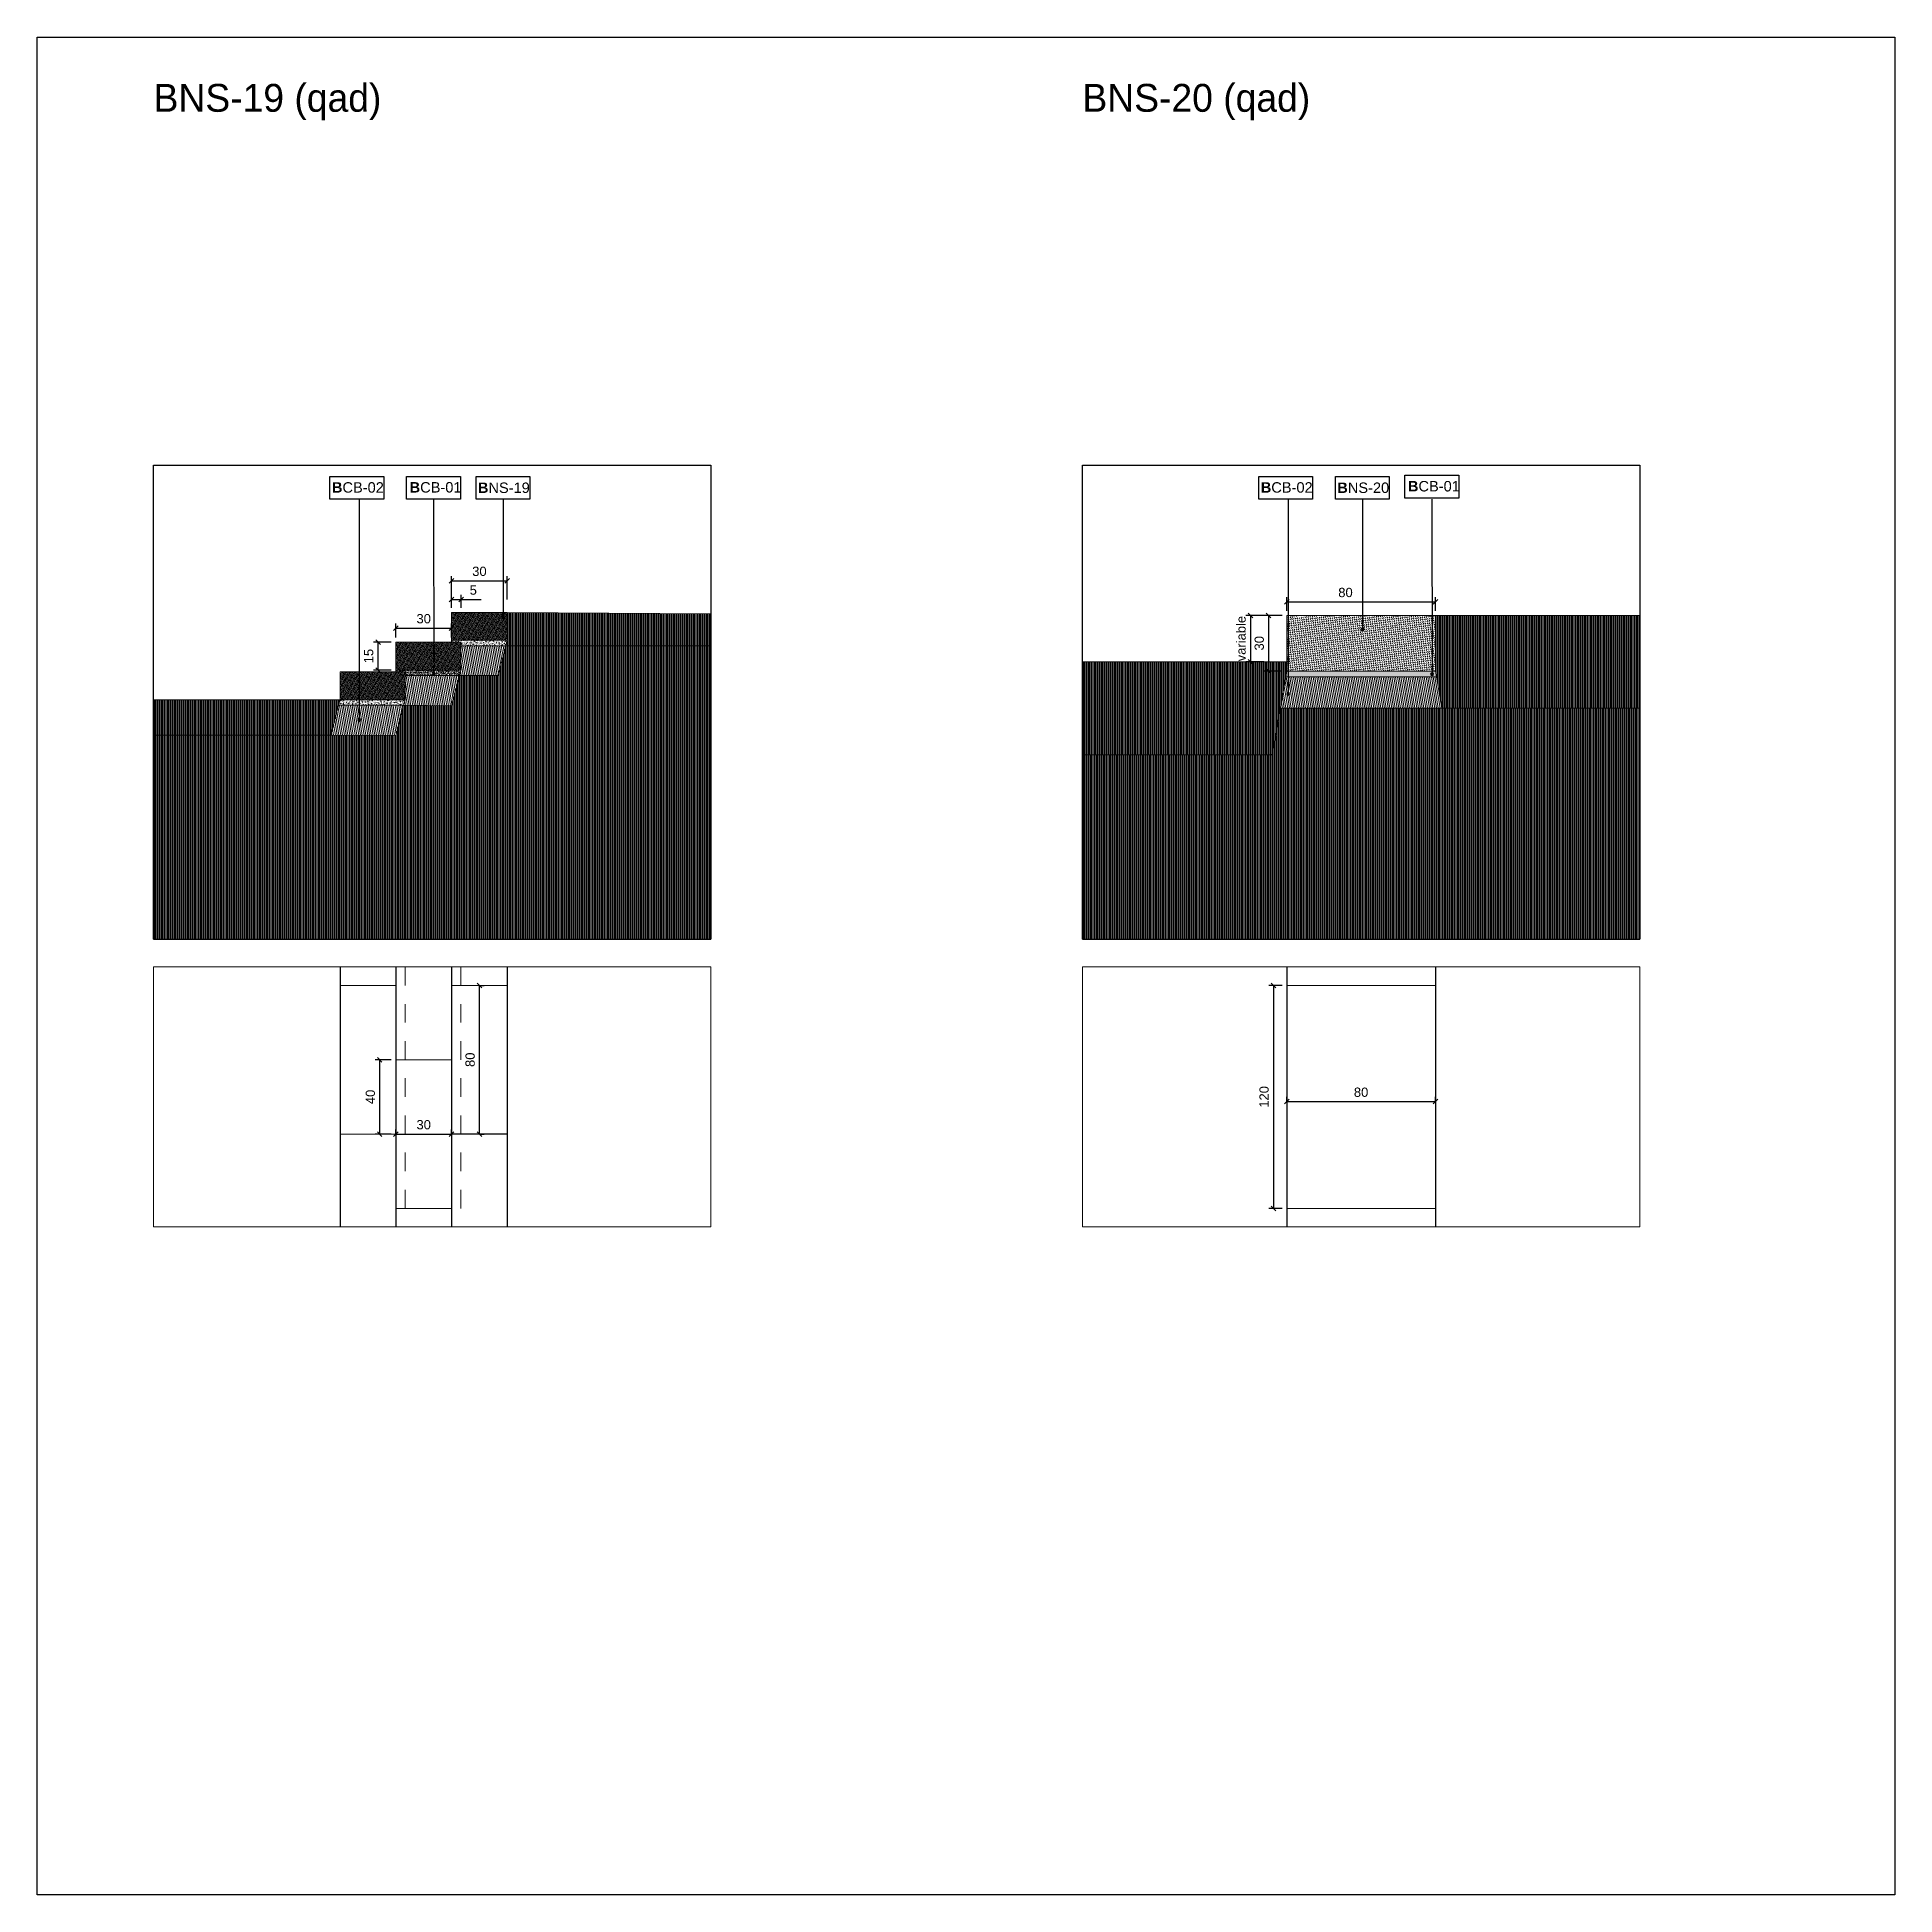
# Model space of a CAD drawing. Header units: metres. Extents: x -325 to 301, y -147 to 149.
# Drawn here: x 240.92 to 250.92, y 33.46 to 43.46 of the extents above; entities that cross this region are included whole.
import ezdxf

# ---------------------------------------------------------------- set-up
doc = ezdxf.new("R2010")
doc.units = ezdxf.units.M
doc.linetypes.add('HIDDEN', pattern=[0.375, 0.25, -0.125])
doc.layers.get('Defpoints').update_dxf_attribs({"lineweight": 13})
doc.layers.add('-aux', color=50, linetype='Continuous', plot=False)
doc.layers.add('02-L-AUX', color=2, linetype='Continuous', plot=False)
doc.layers.add('0-TX-1_25', color=7, linetype='Continuous', true_color=0x3f4f7f)
for name, color, linetype, lineweight, true_color in [('02-L-Joints-Paviment_07_Natural Stone', 7, 'Continuous', 5, 0x998833), ('03-TR-Paviment_01_Compacted Ground', 7, 'Continuous', 5, 0xc5a967), ('03-TR-Paviment_08_Natural Stone Bleachers', 7, 'Continuous', 5, 0xafad9d), ('3-TR tot_u', 7, 'Continuous', 5, 0x787878)]:
    doc.layers.add(name, color=color, linetype=linetype, lineweight=lineweight, true_color=true_color)
for name, color, linetype in [('02-L-Stair-Terraces', 6, 'Continuous'), ('1-SECCIÓ', 1, 'Continuous'), ('A-KEYPLAN_HATCH', 7, 'Continuous'), ('A_TEXT_2', 7, 'Continuous'), ('EIT_0 Llegenda', 7, 'Continuous')]:
    doc.layers.add(name, color=color, linetype=linetype)
for name, color, linetype, lineweight in [('1-CM', 7, 'Continuous', 0), ('2-L-Projecció', 252, 'Continuous', 0), ('2-L-secció', 1, 'Continuous', 0), ('3-TR Formigó', 252, 'Continuous', 0), ('3-TR Seleccionat', 44, 'Continuous', 0)]:
    doc.layers.add(name, color=color, linetype=linetype, lineweight=lineweight)
doc.styles.get("Standard").update_dxf_attribs({"font": 'arial.ttf'})
doc.styles.add('x-llegenda materials$0$ENGRAVERS', font='TT0586M.TTF')
doc.dimstyles.new('ISO-25', dxfattribs={"dimtxt": 0.1, "dimasz": 0.1, "dimexe": 0.1, "dimexo": 0.1, "dimgap": 0.1, "dimtad": 1, "dimdec": 0, "dimlfac": 100, "dimzin": 9, "dimtxsty": 'Standard', "dimblk": 'OBLIQUE', "dimcen": 0.1, "dimadec": 0, "dimazin": 0, "dimtfac": 1, "dimtdec": 0, "dimtmove": 0, "dimatfit": 3, "dimldrblk": 'OBLIQUE', "dimfxl": 1, "dimarcsym": 0})

msp = doc.modelspace()

# ---------------------------------------------------------------- texts
at = {"layer": 'EIT_0 Llegenda', "char_height": 0.15, "width": 19.2101, "attachment_point": 1, "style": 'x-llegenda materials$0$ENGRAVERS'}
for s, insert in [('BNS-19 (qad)', (241.549, 43.205)), ('BNS-20 (qad)', (246.549, 43.205))]:
    msp.add_mtext(s, dxfattribs=dict(at, insert=insert))

# ---------------------------------------------------------------- blocks, each defined once
blk = doc.blocks.new('BNS19')
at = {"layer": 'A-KEYPLAN_HATCH'}
blk.add_lwpolyline([(0, 0.0039), (0.00917, 0.0039), (0.00917, 0), (0, 0)], close=True, dxfattribs=at)
at = {"layer": 'A_TEXT_2', "insert": (0.00031, 0.00286), "char_height": 0.0017812, "attachment_point": 1}
blk.add_mtext_dynamic_manual_height_columns('{\\fArial|b1|i0|c0|p34;B}NS-19', width=0.0103753, gutter_width=0.01069, heights=[0], dxfattribs=at)
blk = doc.blocks.new('BNS_19')
at = {"layer": '03-TR-Paviment_08_Natural Stone Bleachers'}
h = blk.add_hatch(dxfattribs=at)
h.set_pattern_fill('DASH', color=256, scale=0.0011, angle=233, style=0, double=1)
h.set_pattern_definition([(233, (-63.3714576, -52.2879466), (0.00068739555, -0.00489107349), [0.0034925, -0.0034925])])
h.paths.add_polyline_path([(0.3, 0.15), (0.3, 0), (-0.05, 0), (-0.05, 0.15)])
at = {"layer": '1-CM'}
blk.add_lwpolyline([(0.3, 0.15), (-0.05, 0.15), (-0.05, 0), (0.3, 0), (0.3, 0.15)], dxfattribs=at)
blk = doc.blocks.new('_Oblique')
at = {"color": 0, "lineweight": -2}
blk.add_line((-0.5, -0.5), (0.5, 0.5), dxfattribs=at)
blk = doc.blocks.new('*D1481')
at = {"layer": '0-TX-1_25', "color": 0, "lineweight": -2, "transparency": 16777216}
for p, q in [((242.853, 40.225), (242.853, 40.3)), ((243.153, 40.225), (243.153, 40.3)), ((242.853, 40.275), (243.153, 40.275))]:
    blk.add_line(p, q, dxfattribs=at)
at = {"layer": 'Defpoints', "color": 0, "transparency": 16777216}
for p in [(243.153, 40.275), (242.853, 40.2), (243.153, 40.2)]:
    blk.add_point(p, dxfattribs=at)
at = {"layer": '0-TX-1_25', "color": 0, "lineweight": -2, "transparency": 16777216, "xscale": 0.025, "yscale": 0.025, "zscale": 0.025, "rotation": 180}
blk.add_blockref('_Oblique', (242.853, 40.275), dxfattribs=at)
at = {"layer": '0-TX-1_25', "color": 0, "lineweight": -2, "transparency": 16777216, "xscale": 0.025, "yscale": 0.025, "zscale": 0.025}
blk.add_blockref('_Oblique', (243.153, 40.275), dxfattribs=at)
at = {"layer": '0-TX-1_25', "color": 0, "transparency": 16777216, "insert": (243.003, 40.326), "char_height": 0.05, "attachment_point": 5}
blk.add_mtext('30', dxfattribs=at)
blk = doc.blocks.new('*D1482')
at = {"layer": '0-TX-1_25', "color": 0, "lineweight": -2, "transparency": 16777216}
for p, q in [((242.828, 40.2), (242.733, 40.2)), ((242.758, 40.05), (242.758, 40.2)), ((242.828, 40.05), (242.733, 40.05))]:
    blk.add_line(p, q, dxfattribs=at)
at = {"layer": 'Defpoints', "color": 0, "transparency": 16777216}
for p in [(242.758, 40.2), (242.853, 40.2), (242.853, 40.05)]:
    blk.add_point(p, dxfattribs=at)
at = {"layer": '0-TX-1_25', "color": 0, "lineweight": -2, "transparency": 16777216, "xscale": 0.025, "yscale": 0.025, "zscale": 0.025}
for p, rotation in [((242.758, 40.2), 90), ((242.758, 40.05), 270)]:
    blk.add_blockref('_Oblique', p, dxfattribs=dict(at, rotation=rotation))
at = {"layer": '0-TX-1_25', "color": 0, "transparency": 16777216, "insert": (242.707, 40.125), "char_height": 0.05, "attachment_point": 5, "rotation": 90}
blk.add_mtext('15', dxfattribs=at)
blk = doc.blocks.new('hatch keyplan 2')
at = {"layer": 'A-KEYPLAN_HATCH'}
blk.add_lwpolyline([(0, 0.00548), (0.01287, 0.00548), (0.01287, 0), (0, 0)], close=True, dxfattribs=at)
blk = doc.blocks.new('hatch keyplan')
at = {"layer": 'A-KEYPLAN_HATCH'}
blk.add_blockref('hatch keyplan 2', (1.43058, 0.85215), dxfattribs=at)
blk = doc.blocks.new('B-CB01')
at = {"layer": 'A-KEYPLAN_HATCH'}
blk.add_blockref('hatch keyplan', (-1.43058, -0.85215), dxfattribs=at)
at = {"layer": 'A_TEXT_2', "insert": (-0.0008, 0.00411), "char_height": 0.0025, "attachment_point": 1}
blk.add_mtext_dynamic_manual_height_columns('\\pi0.00152;{\\fArial|b1|i0|c0|p34;B}CB-01', width=0.0145619, gutter_width=0.015, heights=[0], dxfattribs=at)
blk = doc.blocks.new('B-CB02')
at = {"layer": 'A-KEYPLAN_HATCH'}
blk.add_blockref('hatch keyplan', (-1.43058, -0.85215), dxfattribs=at)
at = {"layer": 'A_TEXT_2', "insert": (-0.0008, 0.00409), "char_height": 0.0025, "attachment_point": 1}
blk.add_mtext_dynamic_manual_height_columns('\\pi0.00129;{\\fArial|b1|i0|c0|p34;B}CB-02', width=0.0145619, gutter_width=0.015, heights=[0], dxfattribs=at)
blk = doc.blocks.new('POINT')
at = {"layer": '0-TX-1_25'}
h = blk.add_hatch(dxfattribs=at)
h.set_pattern_fill('ANGLE', color=256)
h.set_pattern_definition([(0, (-83.747, -12.726), (0, 6.985), [5.08, -1.905]), (90, (-83.747, -12.726), (-6.985, 4e-16), [5.08, -1.905])])
edge = h.paths.add_edge_path()
edge.add_arc((0, 0), 0.0075, 0, 360)
h = blk.add_hatch(color=256, dxfattribs=at)
h.dxf.hatch_style = 1
edge = h.paths.add_edge_path()
edge.add_arc((0, 0), 0.0075, 0, 360)
blk.add_circle((0, 0), 0.0075, dxfattribs=at)
blk = doc.blocks.new('*D1483')
at = {"layer": '0-TX-1_25', "color": 0, "lineweight": -2, "transparency": 16777216}
for p, q in [((243.153, 40.43), (243.153, 40.555)), ((243.153, 40.53), (243.453, 40.53)), ((243.453, 40.43), (243.453, 40.555))]:
    blk.add_line(p, q, dxfattribs=at)
at = {"layer": 'Defpoints', "color": 0, "transparency": 16777216}
for p in [(243.453, 40.53), (243.153, 40.36), (243.453, 40.36)]:
    blk.add_point(p, dxfattribs=at)
at = {"layer": '0-TX-1_25', "color": 0, "lineweight": -2, "transparency": 16777216, "xscale": 0.025, "yscale": 0.025, "zscale": 0.025, "rotation": 180}
blk.add_blockref('_Oblique', (243.153, 40.53), dxfattribs=at)
at = {"layer": '0-TX-1_25', "color": 0, "lineweight": -2, "transparency": 16777216, "xscale": 0.025, "yscale": 0.025, "zscale": 0.025}
blk.add_blockref('_Oblique', (243.453, 40.53), dxfattribs=at)
at = {"layer": '0-TX-1_25', "color": 0, "transparency": 16777216, "insert": (243.303, 40.581), "char_height": 0.05, "attachment_point": 5}
blk.add_mtext('30', dxfattribs=at)
blk = doc.blocks.new('*D1484')
at = {"layer": '0-TX-1_25', "color": 0, "lineweight": -2, "transparency": 16777216}
for p, q in [((243.153, 40.385), (243.153, 40.455)), ((243.153, 40.43), (243.204, 40.43)), ((243.204, 40.385), (243.204, 40.455)), ((243.204, 40.43), (243.312, 40.43))]:
    blk.add_line(p, q, dxfattribs=at)
at = {"layer": 'Defpoints', "color": 0, "transparency": 16777216}
for p in [(243.204, 40.43), (243.153, 40.36), (243.204, 40.36)]:
    blk.add_point(p, dxfattribs=at)
at = {"layer": '0-TX-1_25', "color": 0, "lineweight": -2, "transparency": 16777216, "xscale": 0.025, "yscale": 0.025, "zscale": 0.025, "rotation": 180}
blk.add_blockref('_Oblique', (243.153, 40.43), dxfattribs=at)
at = {"layer": '0-TX-1_25', "color": 0, "lineweight": -2, "transparency": 16777216, "xscale": 0.025, "yscale": 0.025, "zscale": 0.025}
blk.add_blockref('_Oblique', (243.204, 40.43), dxfattribs=at)
at = {"layer": '0-TX-1_25', "color": 0, "transparency": 16777216, "insert": (243.27, 40.48), "char_height": 0.05, "attachment_point": 5}
blk.add_mtext('5', dxfattribs=at)
blk = doc.blocks.new('*D1485')
at = {"layer": '0-TX-1_25', "color": 0, "lineweight": -2, "transparency": 16777216}
for p, q in [((242.853, 37.552), (242.853, 37.577)), ((242.853, 37.552), (243.153, 37.552)), ((243.153, 37.552), (243.153, 37.577))]:
    blk.add_line(p, q, dxfattribs=at)
at = {"layer": 'Defpoints', "color": 0, "transparency": 16777216}
for p in [(242.853, 37.552), (243.153, 37.552), (243.153, 37.552)]:
    blk.add_point(p, dxfattribs=at)
at = {"layer": '0-TX-1_25', "color": 0, "lineweight": -2, "transparency": 16777216, "xscale": 0.025, "yscale": 0.025, "zscale": 0.025, "rotation": 180}
blk.add_blockref('_Oblique', (242.853, 37.552), dxfattribs=at)
at = {"layer": '0-TX-1_25', "color": 0, "lineweight": -2, "transparency": 16777216, "xscale": 0.025, "yscale": 0.025, "zscale": 0.025}
blk.add_blockref('_Oblique', (243.153, 37.552), dxfattribs=at)
at = {"layer": '0-TX-1_25', "color": 0, "transparency": 16777216, "insert": (243.003, 37.602), "char_height": 0.05, "attachment_point": 5}
blk.add_mtext('30', dxfattribs=at)
blk = doc.blocks.new('*D1486')
at = {"layer": '0-TX-1_25', "color": 0, "lineweight": -2, "transparency": 16777216}
for p, q in [((242.828, 37.952), (242.741, 37.952)), ((242.766, 37.952), (242.766, 37.552)), ((242.828, 37.552), (242.741, 37.552))]:
    blk.add_line(p, q, dxfattribs=at)
at = {"layer": 'Defpoints', "color": 0, "transparency": 16777216}
for p in [(242.853, 37.952), (242.766, 37.552), (242.853, 37.552)]:
    blk.add_point(p, dxfattribs=at)
at = {"layer": '0-TX-1_25', "color": 0, "lineweight": -2, "transparency": 16777216, "xscale": 0.025, "yscale": 0.025, "zscale": 0.025}
for p, rotation in [((242.766, 37.952), 90), ((242.766, 37.552), 270)]:
    blk.add_blockref('_Oblique', p, dxfattribs=dict(at, rotation=rotation))
at = {"layer": '0-TX-1_25', "color": 0, "transparency": 16777216, "insert": (242.716, 37.752), "char_height": 0.05, "attachment_point": 5, "rotation": 90}
blk.add_mtext('40', dxfattribs=at)
blk = doc.blocks.new('*D1487')
at = {"layer": '0-TX-1_25', "color": 0, "lineweight": -2, "transparency": 16777216}
for p, q in [((243.303, 38.352), (243.328, 38.352)), ((243.303, 37.552), (243.303, 38.352)), ((243.303, 37.552), (243.328, 37.552))]:
    blk.add_line(p, q, dxfattribs=at)
at = {"layer": 'Defpoints', "color": 0, "transparency": 16777216}
for p in [(243.303, 38.352), (243.303, 38.352), (243.303, 37.552)]:
    blk.add_point(p, dxfattribs=at)
at = {"layer": '0-TX-1_25', "color": 0, "lineweight": -2, "transparency": 16777216, "xscale": 0.025, "yscale": 0.025, "zscale": 0.025}
for p, rotation in [((243.303, 38.352), 90), ((243.303, 37.552), 270)]:
    blk.add_blockref('_Oblique', p, dxfattribs=dict(at, rotation=rotation))
at = {"layer": '0-TX-1_25', "color": 0, "transparency": 16777216, "insert": (243.253, 37.952), "char_height": 0.05, "attachment_point": 5, "rotation": 90}
blk.add_mtext('80', dxfattribs=at)
blk = doc.blocks.new('*D1596')
at = {"layer": '0-TX-1_25', "color": 0, "lineweight": -2, "transparency": 16777216}
for p, q in [((247.649, 40.369), (247.649, 40.442)), ((247.649, 40.417), (248.449, 40.417)), ((248.449, 40.369), (248.449, 40.442))]:
    blk.add_line(p, q, dxfattribs=at)
at = {"layer": 'Defpoints', "color": 0, "transparency": 16777216}
for p in [(248.449, 40.417), (247.649, 40.344), (248.449, 40.344)]:
    blk.add_point(p, dxfattribs=at)
at = {"layer": '0-TX-1_25', "color": 0, "lineweight": -2, "transparency": 16777216, "xscale": 0.025, "yscale": 0.025, "zscale": 0.025, "rotation": 180}
blk.add_blockref('_Oblique', (247.649, 40.417), dxfattribs=at)
at = {"layer": '0-TX-1_25', "color": 0, "lineweight": -2, "transparency": 16777216, "xscale": 0.025, "yscale": 0.025, "zscale": 0.025}
blk.add_blockref('_Oblique', (248.449, 40.417), dxfattribs=at)
at = {"layer": '0-TX-1_25', "color": 0, "transparency": 16777216, "insert": (247.965, 40.467), "char_height": 0.05, "attachment_point": 5}
blk.add_mtext('80', dxfattribs=at)
blk = doc.blocks.new('*D1597')
at = {"layer": '0-TX-1_25', "color": 0, "lineweight": -2, "transparency": 16777216}
for p, q in [((247.624, 40.344), (247.526, 40.344)), ((247.551, 40.344), (247.551, 40.044)), ((247.624, 40.044), (247.526, 40.044))]:
    blk.add_line(p, q, dxfattribs=at)
at = {"layer": 'Defpoints', "color": 0, "transparency": 16777216}
for p in [(247.649, 40.344), (247.551, 40.044), (247.649, 40.044)]:
    blk.add_point(p, dxfattribs=at)
at = {"layer": '0-TX-1_25', "color": 0, "lineweight": -2, "transparency": 16777216, "xscale": 0.025, "yscale": 0.025, "zscale": 0.025}
for p, rotation in [((247.551, 40.344), 90), ((247.551, 40.044), 270)]:
    blk.add_blockref('_Oblique', p, dxfattribs=dict(at, rotation=rotation))
at = {"layer": '0-TX-1_25', "color": 0, "transparency": 16777216, "insert": (247.501, 40.194), "char_height": 0.05, "attachment_point": 5, "rotation": 90}
blk.add_mtext('30', dxfattribs=at)
blk = doc.blocks.new('BNS20')
at = {"layer": 'A-KEYPLAN_HATCH'}
blk.add_lwpolyline([(0, 0.0039), (0.00917, 0.0039), (0.00917, 0), (0, 0)], close=True, dxfattribs=at)
at = {"layer": 'A_TEXT_2', "insert": (0.00031, 0.00286), "char_height": 0.0017812, "attachment_point": 1}
blk.add_mtext_dynamic_manual_height_columns('{\\fArial|b1|i0|c0|p34;B}NS-20', width=0.0103753, gutter_width=0.01069, heights=[0], dxfattribs=at)
blk = doc.blocks.new('*D1598')
at = {"layer": '0-TX-1_25', "color": 0, "lineweight": -2, "transparency": 16777216}
for p, q in [((247.526, 40.344), (247.428, 40.344)), ((247.453, 40.344), (247.453, 40.094)), ((247.526, 40.094), (247.428, 40.094))]:
    blk.add_line(p, q, dxfattribs=at)
at = {"layer": 'Defpoints', "color": 0, "transparency": 16777216}
for p in [(247.551, 40.344), (247.453, 40.094), (247.551, 40.094)]:
    blk.add_point(p, dxfattribs=at)
at = {"layer": '0-TX-1_25', "color": 0, "lineweight": -2, "transparency": 16777216, "xscale": 0.025, "yscale": 0.025, "zscale": 0.025}
for p, rotation in [((247.453, 40.344), 90), ((247.453, 40.094), 270)]:
    blk.add_blockref('_Oblique', p, dxfattribs=dict(at, rotation=rotation))
at = {"layer": '0-TX-1_25', "color": 0, "transparency": 16777216, "insert": (247.403, 40.219), "char_height": 0.05, "attachment_point": 5, "rotation": 90}
blk.add_mtext('variable', dxfattribs=at)
blk = doc.blocks.new('*D1599')
at = {"layer": '0-TX-1_25', "color": 0, "lineweight": -2, "transparency": 16777216}
for p, q in [((247.624, 38.352), (247.552, 38.352)), ((247.577, 38.352), (247.577, 37.152)), ((247.624, 37.152), (247.552, 37.152))]:
    blk.add_line(p, q, dxfattribs=at)
at = {"layer": 'Defpoints', "color": 0, "transparency": 16777216}
for p in [(247.649, 38.352), (247.577, 37.152), (247.649, 37.152)]:
    blk.add_point(p, dxfattribs=at)
at = {"layer": '0-TX-1_25', "color": 0, "lineweight": -2, "transparency": 16777216, "xscale": 0.025, "yscale": 0.025, "zscale": 0.025}
for p, rotation in [((247.577, 38.352), 90), ((247.577, 37.152), 270)]:
    blk.add_blockref('_Oblique', p, dxfattribs=dict(at, rotation=rotation))
at = {"layer": '0-TX-1_25', "color": 0, "transparency": 16777216, "insert": (247.527, 37.752), "char_height": 0.05, "attachment_point": 5, "rotation": 90}
blk.add_mtext('120', dxfattribs=at)
blk = doc.blocks.new('*D1600')
at = {"layer": '0-TX-1_25', "color": 0, "lineweight": -2, "transparency": 16777216}
for p, q in [((247.649, 37.727), (247.649, 37.752)), ((247.649, 37.727), (248.449, 37.727)), ((248.449, 37.727), (248.449, 37.752))]:
    blk.add_line(p, q, dxfattribs=at)
at = {"layer": 'Defpoints', "color": 0, "transparency": 16777216}
for p in [(247.649, 37.712), (248.449, 37.727), (248.449, 37.712)]:
    blk.add_point(p, dxfattribs=at)
at = {"layer": '0-TX-1_25', "color": 0, "lineweight": -2, "transparency": 16777216, "xscale": 0.025, "yscale": 0.025, "zscale": 0.025, "rotation": 180}
blk.add_blockref('_Oblique', (247.649, 37.727), dxfattribs=at)
at = {"layer": '0-TX-1_25', "color": 0, "lineweight": -2, "transparency": 16777216, "xscale": 0.025, "yscale": 0.025, "zscale": 0.025}
blk.add_blockref('_Oblique', (248.449, 37.727), dxfattribs=at)
at = {"layer": '0-TX-1_25', "color": 0, "transparency": 16777216, "insert": (248.049, 37.777), "char_height": 0.05, "attachment_point": 5}
blk.add_mtext('80', dxfattribs=at)

# ---------------------------------------------------------------- dimensions: what is measured, and where the dimension line sits
at = {"layer": '0-TX-1_25'}
dim = msp.add_linear_dim(base=(243.453, 40.53), p1=(243.153, 40.36), p2=(243.453, 40.36), text='30', dimstyle='ISO-25', override={"dimtxt": 0.05, "dimasz": 0.025, "dimexe": 0.025, "dimexo": 0.025, "dimgap": 0.025, "dimblk1": 'Oblique', "dimblk2": 'Oblique', "dimsah": 1, "dimfxl": 0.1, "dimfxlon": 1, "dimarcsym": 1}, dxfattribs=at)
dim.commit()
dim.dimension.update_dxf_attribs({"geometry": '*D1483', "text_midpoint": (243.303, 40.581)})
for base, p1, p2, picture, middle in [((243.204, 40.43), (243.153, 40.36), (243.204, 40.36), '*D1484', (243.27, 40.48)), ((248.449, 37.727), (247.649, 37.712), (248.449, 37.712), '*D1600', (248.049, 37.777)), ((243.153, 37.552), (242.853, 37.552), (243.153, 37.552), '*D1485', (243.003, 37.602))]:
    dim = msp.add_linear_dim(base=base, p1=p1, p2=p2, dimstyle='ISO-25', override={"dimtxt": 0.05, "dimasz": 0.025, "dimexe": 0.025, "dimexo": 0.025, "dimgap": 0.025, "dimblk1": 'Oblique', "dimblk2": 'Oblique', "dimsah": 1, "dimfxl": 0.1, "dimfxlon": 1, "dimarcsym": 1}, dxfattribs=at)
    dim.commit()
    dim.dimension.update_dxf_attribs({"geometry": picture, "text_midpoint": middle})
dim = msp.add_linear_dim(base=(248.449, 40.417), p1=(247.649, 40.344), p2=(248.449, 40.344), dimstyle='ISO-25', override={"dimtxt": 0.05, "dimasz": 0.025, "dimexe": 0.025, "dimexo": 0.025, "dimgap": 0.025, "dimblk1": 'Oblique', "dimblk2": 'Oblique', "dimsah": 1, "dimfxl": 0.1, "dimfxlon": 1, "dimarcsym": 1}, dxfattribs=at)
dim.commit()
dim.dimension.update_dxf_attribs({"geometry": '*D1596', "text_midpoint": (247.965, 40.417), "dimtype": 160})
for p1, p2, distance, picture, middle in [((242.853, 40.2), (243.153, 40.2), 0.076, '*D1481', (243.003, 40.326)), ((242.853, 40.05), (242.853, 40.2), 0.095, '*D1482', (242.707, 40.125))]:
    dim = msp.add_aligned_dim(p1=p1, p2=p2, distance=distance, dimstyle='ISO-25', override={"dimtxt": 0.05, "dimasz": 0.025, "dimexe": 0.025, "dimexo": 0.025, "dimgap": 0.025, "dimblk1": 'Oblique', "dimblk2": 'Oblique', "dimsah": 1, "dimfxl": 0.1, "dimfxlon": 1, "dimarcsym": 1}, dxfattribs=at)
    dim.commit()
    dim.dimension.update_dxf_attribs({"geometry": picture, "text_midpoint": middle})
dim = msp.add_linear_dim(base=(247.453, 40.094), p1=(247.551, 40.344), p2=(247.551, 40.094), angle=90, text='variable', dimstyle='ISO-25', override={"dimtxt": 0.05, "dimasz": 0.025, "dimexe": 0.025, "dimexo": 0.025, "dimgap": 0.025, "dimblk1": 'Oblique', "dimblk2": 'Oblique', "dimsah": 1, "dimfxl": 0.1, "dimfxlon": 1, "dimarcsym": 1}, dxfattribs=at)
dim.commit()
dim.dimension.update_dxf_attribs({"geometry": '*D1598', "text_midpoint": (247.453, 40.219), "dimtype": 160})
dim = msp.add_linear_dim(base=(247.551, 40.044), p1=(247.649, 40.344), p2=(247.649, 40.044), angle=90, text='30', dimstyle='ISO-25', override={"dimtxt": 0.05, "dimasz": 0.025, "dimexe": 0.025, "dimexo": 0.025, "dimgap": 0.025, "dimblk1": 'Oblique', "dimblk2": 'Oblique', "dimsah": 1, "dimfxl": 0.1, "dimfxlon": 1, "dimarcsym": 1}, dxfattribs=at)
dim.commit()
dim.dimension.update_dxf_attribs({"geometry": '*D1597', "text_midpoint": (247.501, 40.194)})
for base, p1, p2, picture, middle in [((243.303, 38.352), (243.303, 37.552), (243.303, 38.352), '*D1487', (243.253, 37.952)), ((247.577, 37.152), (247.649, 38.352), (247.649, 37.152), '*D1599', (247.527, 37.752)), ((242.766, 37.552), (242.853, 37.952), (242.853, 37.552), '*D1486', (242.716, 37.752))]:
    dim = msp.add_linear_dim(base=base, p1=p1, p2=p2, angle=90, dimstyle='ISO-25', override={"dimtxt": 0.05, "dimasz": 0.025, "dimexe": 0.025, "dimexo": 0.025, "dimgap": 0.025, "dimblk1": 'Oblique', "dimblk2": 'Oblique', "dimsah": 1, "dimfxl": 0.1, "dimfxlon": 1, "dimarcsym": 1}, dxfattribs=at)
    dim.commit()
    dim.dimension.update_dxf_attribs({"geometry": picture, "text_midpoint": middle})

# ---------------------------------------------------------------- hatches: boundary and pattern name
at = {"layer": '03-TR-Paviment_01_Compacted Ground'}
h = msp.add_hatch(dxfattribs=at)
h.set_pattern_fill('ANSI31', color=256, scale=0.002, angle=45)
h.set_pattern_definition([(90, (208.649537, -2.643712), (-0.00635, 0), [])])
h.paths.add_polyline_path([(249.549, 40.344), (248.449, 40.344), (248.449, 40.044), (248.483, 39.844), (249.549, 39.844)])
h = msp.add_hatch(dxfattribs=at)
h.set_pattern_fill('ANSI31', color=256, scale=0.002, angle=45)
h.set_pattern_definition([(90, (206.316024, -2.893712), (-0.00635, 0), [])])
h.paths.add_polyline_path([(247.649, 40.094), (246.549, 40.094), (246.549, 39.594), (247.571, 39.594), (247.649, 40.044)])
at = {"layer": '03-TR-Paviment_08_Natural Stone Bleachers'}
h = msp.add_hatch(dxfattribs=at)
h.set_pattern_fill('DASH', color=256, scale=0.0011, angle=233, style=0, double=1)
h.set_pattern_definition([(233, (179.8315806, -12.078395), (0.00068739555, -0.00489107349), [0.0034925, -0.0034925])])
h.paths.add_polyline_path([(243.453, 40.36), (243.453, 40.21), (243.153, 40.21), (243.153, 40.36)])
h = msp.add_hatch(dxfattribs=at)
h.set_pattern_fill('DASH', color=256, scale=0.002611, angle=232.4264, style=0, double=1)
h.set_pattern_definition([(232.4264096, (95.396257, -81.335045), (0.00151523477, -0.01162470696), [0.0082894435, -0.0082894435])])
h.paths.add_polyline_path([(247.649, 40.338), (247.649, 40.044), (248.449, 40.044), (248.449, 40.344)])
at = {"layer": '3-TR Formigó'}
h = msp.add_hatch(dxfattribs=at)
h.set_pattern_fill('ANSI31', color=256, scale=0.003, angle=234.1752, style=0)
h.set_pattern_definition([(279.1752, (243.086889, 39.7987565), (0.00940313, 0.0015188), [])])
h.paths.add_polyline_path([(243.403, 40.02), (243.445, 40.18), (243.203, 40.18), (243.203, 40.05), (243.195, 40.02)])
h = msp.add_hatch(dxfattribs=at)
h.set_pattern_fill('ANSI31', color=256, scale=0.003, angle=234.1752, style=0)
h.set_pattern_definition([(279.1752, (242.786598, 39.6376405), (0.00940313, 0.0015188), [])])
h.paths.add_polyline_path([(242.895, 39.858), (243.153, 39.858), (243.195, 40.02), (242.903, 40.018), (242.903, 39.888)])
h = msp.add_hatch(dxfattribs=at)
h.set_pattern_fill('ANSI31', color=256, scale=0.003, angle=234.1752, style=0)
h.set_pattern_definition([(279.175244, (208.941543, -51.651012), (0.00940313, 0.0015188056), [])])
h.paths.add_polyline_path([(248.454, 40.014), (247.644, 40.014), (247.615, 39.844), (248.483, 39.844)])
h = msp.add_hatch(dxfattribs=at)
h.set_pattern_fill('ANSI31', color=256, scale=0.003, angle=234.1752, style=0)
h.set_pattern_definition([(279.1752, (242.486306, 39.4776405), (0.00940313, 0.0015188), [])])
h.paths.add_polyline_path([(242.503, 39.7), (242.853, 39.698), (242.895, 39.86), (242.602, 39.858), (242.545, 39.86)])
at = {"layer": '3-TR Seleccionat'}
h = msp.add_hatch(dxfattribs=at)
h.set_pattern_fill('ANSI31', color=256, scale=0.002, angle=45, style=0)
h.set_pattern_definition([(90, (206.0504134, -13.18956), (-0.00635, 0), [])])
h.paths.add_polyline_path([(241.549, 39.89), (241.549, 38.602), (244.549, 38.602), (244.549, 40.352), (243.453, 40.36), (243.453, 40.21), (243.403, 40.02), (243.195, 40.02), (243.153, 39.858), (242.895, 39.86), (242.853, 39.698), (242.503, 39.7), (242.553, 39.89)])
h = msp.add_hatch(dxfattribs=at)
h.set_pattern_fill('ANSI31', color=256, scale=0.002, angle=225, style=0)
h.set_pattern_definition([(270, (244.38889, 39.799481), (0.00635, -2e-18), [])])
h.paths.add_polyline_path([(247.615, 39.844), (247.571, 39.594), (246.549, 39.594), (246.549, 38.602), (249.549, 38.602), (249.549, 39.844), (248.483, 39.844)])
at = {"layer": '3-TR tot_u'}
h = msp.add_hatch(dxfattribs=at)
h.set_pattern_fill('AR-CONC', color=256, scale=9e-05, angle=90.2664)
h.set_pattern_definition([(140.266414, (159.783949, 17.312733), (0.0013582613, 0.0164031132), [0.0017145, -0.0188595]), (85.266414, (159.783949, 17.312733), (-0.0171801815, -0.0032518273), [0.0013716, -0.0150876526]), (190.71786, (159.784062, 17.3141), (-0.0158219194, 0.0131512858), [0.0014571008, -0.016028122]), (136.450614, (159.779377, 17.312712), (0.003670327, 0.024414444), [0.00257175, -0.02828925]), (186.901972, (159.779682, 17.314746), (-0.0223674596, 0.021262598), [0.002185652, -0.024042205]), (81.450565, (159.779377, 17.312712), (-0.0223674596, 0.021262598), [0.002057397, -0.022631376]), (111.266414, (159.780509, 17.315003), (0.0091403206, 0.0136879438), [0.0017145, -0.0188595]), (56.266414, (159.780509, 17.315003), (-0.0166026007, 0.0054850432), [0.0013716, -0.0150876]), (161.71786, (159.78127, 17.316144), (-0.0074622802, 0.019172987), [0.0014571008, -0.0160280944]), (127.766414, (159.7839485, 17.312733), (-0.00761116375, 0.0002425866), [0, -0.01490472, 0, -0.0153162, 0, -0.01514475]), (97.766414, (159.7839485, 17.312733), (-0.009044117, 0.0059717809), [0, -0.00873252, 0, -0.01456182, 0, -0.00577215]), (57.766414, (159.783972, 17.3076354), (0.0004588393, 0.012205419), [0, -0.005715, 0, -0.0178308, 0, -0.0236601]), (47.766414, (159.783983, 17.305349), (-0.0023503487, 0.0133208417), [0, -0.0074295, 0, -0.01184148, 0, -0.0168021])])
h.paths.add_polyline_path([(243.445, 40.18), (243.453, 40.21), (243.153, 40.21), (243.153, 40.2), (243.203, 40.2), (243.203, 40.18)])
h = msp.add_hatch(dxfattribs=at)
h.set_pattern_fill('AR-CONC', color=256, scale=9e-05, angle=90.2664)
h.set_pattern_definition([(140.266414, (159.483949, 17.152733), (0.0013582613, 0.0164031132), [0.0017145, -0.0188595]), (85.266414, (159.483949, 17.152733), (-0.0171801815, -0.0032518273), [0.0013716, -0.0150876526]), (190.71786, (159.484062, 17.1541), (-0.0158219194, 0.0131512858), [0.0014571008, -0.016028122]), (136.450614, (159.479377, 17.152712), (0.003670327, 0.024414444), [0.00257175, -0.02828925]), (186.901972, (159.479682, 17.154746), (-0.0223674596, 0.021262598), [0.002185652, -0.024042205]), (81.450565, (159.479377, 17.152712), (-0.0223674596, 0.021262598), [0.002057397, -0.022631376]), (111.266414, (159.480509, 17.155003), (0.0091403206, 0.0136879438), [0.0017145, -0.0188595]), (56.266414, (159.480509, 17.155003), (-0.0166026007, 0.0054850432), [0.0013716, -0.0150876]), (161.71786, (159.48127, 17.156144), (-0.0074622802, 0.019172987), [0.0014571008, -0.0160280944]), (127.766414, (159.4839485, 17.152733), (-0.00761116375, 0.0002425866), [0, -0.01490472, 0, -0.0153162, 0, -0.01514475]), (97.766414, (159.4839485, 17.152733), (-0.009044117, 0.0059717809), [0, -0.00873252, 0, -0.01456182, 0, -0.00577215]), (57.766414, (159.483972, 17.1476354), (0.0004588393, 0.012205419), [0, -0.005715, 0, -0.0178308, 0, -0.0236601]), (47.766414, (159.483983, 17.145349), (-0.0023503487, 0.0133208417), [0, -0.0074295, 0, -0.01184148, 0, -0.0168021])])
h.paths.add_polyline_path([(243.195, 40.02), (243.203, 40.05), (242.853, 40.05), (242.853, 40.04), (242.903, 40.04), (242.903, 40.02)])
h = msp.add_hatch(dxfattribs=at)
h.set_pattern_fill('AR-CONC', color=256, scale=9e-05, angle=90.2664)
h.set_pattern_definition([(140.266414, (164.230199, 17.281698), (0.0013582613, 0.0164031132), [0.0017145, -0.0188595]), (85.266414, (164.230199, 17.281698), (-0.0171801815, -0.0032518273), [0.0013716, -0.0150876526]), (190.71786, (164.230312, 17.283065), (-0.0158219194, 0.0131512858), [0.0014571008, -0.016028122]), (136.450614, (164.225627, 17.281676), (0.003670327, 0.024414444), [0.00257175, -0.02828925]), (186.901972, (164.225933, 17.28371), (-0.0223674596, 0.021262598), [0.002185652, -0.024042205]), (81.450565, (164.225627, 17.281676), (-0.0223674596, 0.021262598), [0.002057397, -0.022631376]), (111.266414, (164.226759, 17.283968), (0.0091403206, 0.0136879438), [0.0017145, -0.0188595]), (56.266414, (164.22676, 17.283968), (-0.0166026007, 0.0054850432), [0.0013716, -0.0150876]), (161.71786, (164.227521, 17.285108), (-0.0074622802, 0.019172987), [0.0014571008, -0.0160280944]), (127.766414, (164.230199, 17.2816977), (-0.00761116375, 0.0002425866), [0, -0.01490472, 0, -0.0153162, 0, -0.01514475]), (97.766414, (164.230199, 17.281698), (-0.009044117, 0.0059717809), [0, -0.00873252, 0, -0.01456182, 0, -0.00577215]), (57.766414, (164.2302225, 17.2766), (0.0004588393, 0.012205419), [0, -0.005715, 0, -0.0178308, 0, -0.0236601]), (47.766414, (164.230233, 17.274314), (-0.0023503487, 0.0133208417), [0, -0.0074295, 0, -0.01184148, 0, -0.0168021])])
h.paths.add_polyline_path([(248.454, 40.014), (248.449, 40.044), (247.649, 40.044), (247.644, 40.014)])
h = msp.add_hatch(dxfattribs=at)
h.set_pattern_fill('AR-CONC', color=256, scale=9e-05, angle=90.2664)
h.set_pattern_definition([(140.266414, (159.102587, 17.032733), (0.0013582613, 0.0164031132), [0.0017145, -0.0188595]), (85.266414, (159.102587, 17.032733), (-0.0171801815, -0.0032518273), [0.0013716, -0.0150876526]), (190.71786, (159.1027, 17.0341), (-0.0158219194, 0.0131512858), [0.0014571008, -0.016028122]), (136.450614, (159.098015, 17.032712), (0.003670327, 0.024414444), [0.00257175, -0.02828925]), (186.901972, (159.09832, 17.034746), (-0.0223674596, 0.021262598), [0.002185652, -0.024042205]), (81.450565, (159.098015, 17.032712), (-0.0223674596, 0.021262598), [0.002057397, -0.022631376]), (111.266414, (159.099147, 17.035003), (0.0091403206, 0.0136879438), [0.0017145, -0.0188595]), (56.266414, (159.099147, 17.035003), (-0.0166026007, 0.0054850432), [0.0013716, -0.0150876]), (161.71786, (159.099909, 17.036144), (-0.0074622802, 0.019172987), [0.0014571008, -0.0160280944]), (127.766414, (159.1025867, 17.032733), (-0.00761116375, 0.0002425866), [0, -0.01490472, 0, -0.0153162, 0, -0.01514475]), (97.766414, (159.102587, 17.032733), (-0.009044117, 0.0059717809), [0, -0.00873252, 0, -0.01456182, 0, -0.00577215]), (57.766414, (159.1026104, 17.0276354), (0.0004588393, 0.012205419), [0, -0.005715, 0, -0.0178308, 0, -0.0236601]), (47.766414, (159.102621, 17.025349), (-0.0023503487, 0.0133208417), [0, -0.0074295, 0, -0.01184148, 0, -0.0168021])])
h.paths.add_polyline_path([(242.895, 39.86), (242.903, 39.89), (242.553, 39.89), (242.545, 39.86)])

# ---------------------------------------------------------------- linework, layer by layer
at = {"layer": '-aux'}
msp.add_lwpolyline([(240.922, 43.457), (250.922, 43.457), (250.922, 33.457), (240.922, 33.457)], close=True, dxfattribs=at)
for points in [[(241.549, 38.602), (241.549, 41.152), (244.549, 41.152), (244.549, 38.602)], [(246.549, 38.602), (246.549, 41.152), (249.549, 41.152), (249.549, 38.602)]]:
    msp.add_lwpolyline(points, dxfattribs=at)
at = {"layer": '0-TX-1_25'}
for points in [[(242.656, 40.969), (242.656, 39.781)], [(243.056, 40.969), (243.057, 40.03)], [(243.43, 40.969), (243.431, 40.335)], [(247.656, 40.969), (247.656, 39.922)], [(248.056, 40.969), (248.057, 40.27)], [(248.43, 40.969), (248.431, 40.028)], [(243.453, 37.552), (243.153, 37.552)]]:
    msp.add_lwpolyline(points, dxfattribs=at)
at = {"layer": '02-L-AUX'}
for points in [[(241.549, 38.602), (244.549, 38.602)], [(246.549, 38.602), (249.549, 38.602)]]:
    msp.add_lwpolyline(points, dxfattribs=at)
at = {"layer": '02-L-Joints-Paviment_07_Natural Stone'}
for points in [[(242.853, 38.352), (242.553, 38.352)], [(243.453, 38.352), (243.153, 38.352)], [(247.649, 38.352), (248.449, 38.352)], [(243.153, 37.952), (242.853, 37.952)], [(242.853, 37.552), (242.553, 37.552)], [(243.153, 37.152), (242.853, 37.152)], [(247.649, 37.152), (248.449, 37.152)]]:
    msp.add_lwpolyline(points, dxfattribs=at)
at = {"layer": '02-L-Stair-Terraces'}
for points in [[(242.553, 38.452), (242.553, 37.052)], [(242.853, 38.452), (242.853, 37.052)], [(243.153, 38.452), (243.153, 37.052)], [(243.453, 38.452), (243.453, 37.052)], [(247.649, 38.452), (247.649, 37.052)], [(248.449, 38.452), (248.449, 37.052)]]:
    msp.add_lwpolyline(points, dxfattribs=at)
at = {"layer": '1-CM'}
for points in [[(243.453, 40.36), (243.153, 40.36), (243.153, 40.21), (243.453, 40.21), (243.453, 40.36)], [(243.453, 40.36), (244.549, 40.352)], [(248.449, 40.344), (249.549, 40.344)], [(243.453, 40.21), (243.153, 40.21), (243.153, 40.2), (243.203, 40.2), (243.203, 40.18), (243.445, 40.18)], [(243.453, 40.21), (243.403, 40.02)], [(243.445, 40.181), (244.549, 40.181)], [(242.895, 39.86), (243.153, 39.858), (243.195, 40.02)], [(243.195, 40.02), (243.403, 40.02)], [(247.649, 40.094), (246.549, 40.094)], [(247.571, 39.594), (247.649, 40.044)], [(247.644, 40.014), (248.454, 40.014)], [(248.449, 40.044), (248.483, 39.844)], [(242.84, 39.89), (241.549, 39.89)], [(242.553, 39.89), (241.549, 39.89)], [(242.503, 39.7), (242.853, 39.698), (242.895, 39.86)], [(242.503, 39.7), (242.545, 39.86)], [(247.615, 39.844), (249.549, 39.844)], [(242.503, 39.7), (241.549, 39.7)], [(247.571, 39.594), (246.549, 39.594)]]:
    msp.add_lwpolyline(points, dxfattribs=at)
for points in [[(247.649, 40.344), (247.649, 40.044), (248.449, 40.044), (248.449, 40.344)], [(242.853, 40.05), (242.853, 40.04), (242.903, 40.04), (242.903, 40.02), (243.195, 40.02), (243.203, 40.05)], [(242.895, 39.86), (242.903, 39.89), (242.553, 39.89), (242.545, 39.86)]]:
    msp.add_lwpolyline(points, close=True, dxfattribs=at)
at = {"layer": '1-SECCIÓ'}
for points in [[(244.549, 40.352), (244.549, 38.602)], [(249.549, 40.344), (249.549, 38.602)], [(246.549, 40.094), (246.549, 38.602)], [(241.549, 39.89), (241.549, 38.602)]]:
    msp.add_lwpolyline(points, dxfattribs=at)
at = {"layer": '2-L-Projecció', "linetype": 'HIDDEN', "ltscale": 0.25}
for points in [[(242.903, 38.452), (242.903, 37.052)], [(243.203, 38.452), (243.203, 37.052)]]:
    msp.add_lwpolyline(points, dxfattribs=at)
at = {"layer": '2-L-secció'}
for points in [[(241.549, 38.452), (244.549, 38.452), (244.549, 37.052), (241.549, 37.052)], [(246.549, 38.452), (249.549, 38.452), (249.549, 37.052), (246.549, 37.052)]]:
    msp.add_lwpolyline(points, close=True, dxfattribs=at)

# ---------------------------------------------------------------- block references
at = {"xscale": 31.5695615524209, "yscale": 31.5695615524209, "zscale": 31.5695615524209}
msp.add_blockref('BNS19', (243.285, 40.969), dxfattribs=at)
at = {"layer": '0-TX-1_25', "xscale": 22.5, "yscale": 22.5, "zscale": 22.5}
for name, p in [('B-CB02', (242.498, 40.969)), ('B-CB01', (242.911, 40.969)), ('B-CB02', (247.498, 40.969)), ('B-CB01', (248.285, 40.975))]:
    msp.add_blockref(name, p, dxfattribs=at)
at = {"layer": '0-TX-1_25', "xscale": -1, "rotation": 1.131780543641376}
for p in [(243.431, 40.335), (248.057, 40.269), (243.057, 40.03), (248.431, 40.028), (247.656, 39.922), (242.656, 39.781)]:
    msp.add_blockref('POINT', p, dxfattribs=at)
at = {"layer": '1-CM'}
for p in [(242.903, 40.05), (242.603, 39.89)]:
    msp.add_blockref('BNS_19', p, dxfattribs=at)
at = {"layer": 'A-KEYPLAN_HATCH', "xscale": 31.57918126960244, "yscale": 31.57918126960244, "zscale": 31.57918126960244}
msp.add_blockref('BNS20', (247.911, 40.969), dxfattribs=at)

msp.set_redraw_order([(e.dxf.handle, doc.entitydb.next_handle()) for e in msp.query("TEXT MTEXT ATTDEF DIMENSION ARC_DIMENSION")])  # texts and dimensions are drawn at this point

doc.saveas('drawing.dxf')
